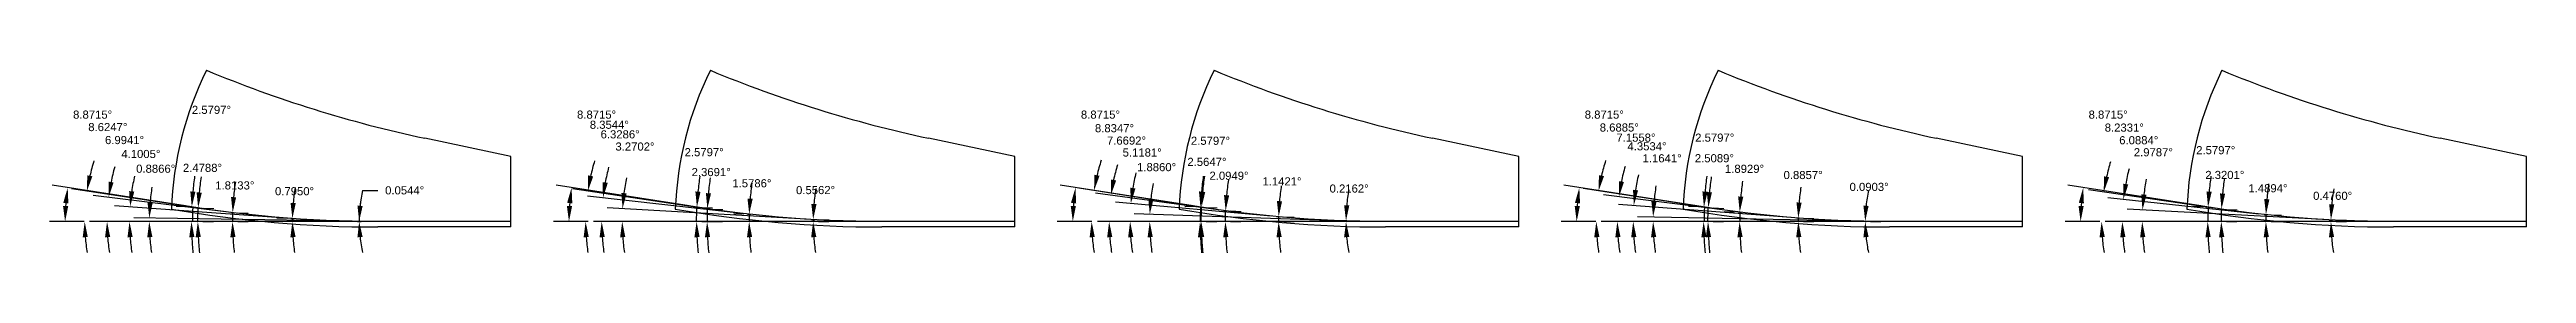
# Model space of a CAD drawing. Header units: inches. Extents: x 105.3 to 145.9, y -21.1 to -7.6.
# Drawn here: x 110.35 to 139.05, y -21.06 to -18.95 of the extents above; entities that cross this region are included whole.
import ezdxf

# ---------------------------------------------------------------- set-up
doc = ezdxf.new("R2010")
doc.units = ezdxf.units.IN
doc.header["$MEASUREMENT"] = 0
doc.header["$PDMODE"] = 35
doc.layers.get('Defpoints').update_dxf_attribs({"color": 10})
doc.layers.add('Dims', color=4, linetype='Continuous')
doc.styles.get("Standard").update_dxf_attribs({"font": 'arial.ttf'})
doc.dimstyles.get("Standard").update_dxf_attribs({"dimtxt": 0.09375, "dimasz": 0.18, "dimexe": 0.18, "dimexo": 0.0625, "dimgap": 0.09, "dimtad": 0, "dimtih": 1, "dimtoh": 1, "dimdec": 4, "dimzin": 0, "dimdsep": 46, "dimtxsty": 'Standard', "dimcen": 0.09, "dimadec": 4, "dimazin": 0, "dimtfac": 1, "dimtdec": 4, "dimtofl": 0, "dimtmove": 0, "dimatfit": 3, "dimfxl": 1, "dimtolj": 1, "dimtzin": 0, "dimarcsym": 0})

msp = doc.modelspace()

# ---------------------------------------------------------------- blocks, each defined once
blk = doc.blocks.new('*D51')
at = {"layer": 'Defpoints', "color": 0, "transparency": 16777216}
for p in [(111.274, -20.64), (113.143, -20.66), (113.183, -20.663), (110.811, -20.697), (115.694, -20.697)]:
    blk.add_point(p, dxfattribs=at)
at = {"layer": 'Dims', "color": 0, "lineweight": -2, "transparency": 16777216}
blk.add_line((113.08, -20.656), (111.1, -20.514), dxfattribs=at)
for start, end in [(167.2302, 171.5648), (184.3346, 188.6693)]:
    blk.add_arc((113.653, -20.697), 2.38, start, end, dxfattribs=at)
at = {"layer": 'Dims', "color": 0, "transparency": 16777216}
for points in [[(111.329, -20.351), (111.269, -20.345), (111.28, -20.527)], [(111.25, -20.878), (111.31, -20.876), (111.273, -20.697)]]:
    blk.add_solid(points, dxfattribs=at)
at = {"layer": 'Dims', "color": 0, "transparency": 16777216, "insert": (111.405, -19.917), "char_height": 0.09375, "attachment_point": 5}
blk.add_mtext('\\A1;4.1005°', dxfattribs=at)
blk = doc.blocks.new('*D52')
at = {"layer": 'Defpoints', "color": 0, "transparency": 16777216}
for p in [(113.163, -20.662), (113.161, -20.685), (113.163, -20.697), (115.694, -20.697)]:
    blk.add_point(p, dxfattribs=at)
at = {"layer": 'Dims', "color": 0, "lineweight": -2, "transparency": 16777216}
for p, q in [((113.101, -20.661), (112.981, -20.659)), ((113.1, -20.697), (112.981, -20.697))]:
    blk.add_line(p, q, dxfattribs=at)
for start, end in [(171.0593, 175.1322), (184.0729, 188.1457)]:
    blk.add_arc((115.694, -20.697), 2.533, start, end, dxfattribs=at)
at = {"layer": 'Dims', "color": 0, "transparency": 16777216}
for points in [[(113.2, -20.484), (113.14, -20.481), (113.161, -20.662)], [(113.138, -20.878), (113.198, -20.876), (113.161, -20.697)]]:
    blk.add_solid(points, dxfattribs=at)
at = {"layer": 'Dims', "color": 0, "transparency": 16777216, "insert": (113.186, -20.347), "char_height": 0.09375, "attachment_point": 5}
blk.add_mtext('\\A1;0.7950°', dxfattribs=at)
blk = doc.blocks.new('*D56')
at = {"layer": 'Defpoints', "color": 0, "transparency": 16777216}
for p in [(111.015, -20.604), (112.446, -20.592), (112.486, -20.597), (110.811, -20.697), (115.694, -20.697)]:
    blk.add_point(p, dxfattribs=at)
at = {"layer": 'Dims', "color": 0, "lineweight": -2, "transparency": 16777216}
blk.add_line((112.384, -20.585), (110.852, -20.397), dxfattribs=at)
for start, end in [(163.9846, 168.4952), (184.5107, 189.0213)]:
    blk.add_arc((113.3, -20.697), 2.287, start, end, dxfattribs=at)
at = {"layer": 'Dims', "color": 0, "transparency": 16777216}
for points in [[(111.089, -20.246), (111.03, -20.236), (111.03, -20.419)], [(110.99, -20.878), (111.05, -20.876), (111.013, -20.697)]]:
    blk.add_solid(points, dxfattribs=at)
at = {"layer": 'Dims', "color": 0, "transparency": 16777216, "insert": (111.216, -19.756), "char_height": 0.09375, "attachment_point": 5}
blk.add_mtext('\\A1;6.9941°', dxfattribs=at)
blk = doc.blocks.new('*D57')
at = {"layer": 'Defpoints', "color": 0, "transparency": 16777216}
for p in [(112.467, -20.663), (112.468, -20.595), (112.466, -20.697), (115.694, -20.697)]:
    blk.add_point(p, dxfattribs=at)
at = {"layer": 'Dims', "color": 0, "lineweight": -2, "transparency": 16777216}
for p, q in [((112.53, -20.597), (112.649, -20.601)), ((112.528, -20.697), (112.647, -20.697))]:
    blk.add_line(p, q, dxfattribs=at)
for start, end in [(171.7934, 174.9901), (183.1966, 186.3933)]:
    blk.add_arc((115.694, -20.697), 3.227, start, end, dxfattribs=at)
at = {"layer": 'Dims', "color": 0, "transparency": 16777216}
for points in [[(112.509, -20.417), (112.45, -20.413), (112.469, -20.595)], [(112.442, -20.878), (112.502, -20.876), (112.467, -20.697)]]:
    blk.add_solid(points, dxfattribs=at)
at = {"layer": 'Dims', "color": 0, "transparency": 16777216, "insert": (112.494, -20.28), "char_height": 0.09375, "attachment_point": 5}
blk.add_mtext('\\A1;1.8133°', dxfattribs=at)
blk = doc.blocks.new('*D59')
at = {"layer": 'Defpoints', "color": 0, "transparency": 16777216}
for p in [(110.53, -20.566), (111.982, -20.527), (112.022, -20.533), (110.811, -20.697), (115.694, -20.697)]:
    blk.add_point(p, dxfattribs=at)
at = {"layer": 'Dims', "color": 0, "lineweight": -2, "transparency": 16777216}
for p, q in [((111.921, -20.517), (110.379, -20.277)), ((110.748, -20.697), (110.347, -20.697))]:
    blk.add_line(p, q, dxfattribs=at)
blk.add_arc((113.071, -20.697), 2.544, 175.1832, 175.9453, dxfattribs=at)
at = {"layer": 'Dims', "color": 0, "transparency": 16777216}
for points in [[(110.506, -20.48), (110.565, -20.487), (110.557, -20.305)], [(110.563, -20.518), (110.503, -20.516), (110.527, -20.697)]]:
    blk.add_solid(points, dxfattribs=at)
at = {"layer": 'Dims', "color": 0, "transparency": 16777216, "insert": (110.846, -19.462), "char_height": 0.09375, "attachment_point": 5}
blk.add_mtext('\\A1;8.8715°', dxfattribs=at)
blk = doc.blocks.new('*D143')
at = {"layer": 'Defpoints', "color": 0, "transparency": 16777216}
for p in [(112.065, -20.54), (112.066, -20.645), (112.062, -20.697), (115.694, -20.697)]:
    blk.add_point(p, dxfattribs=at)
at = {"layer": 'Dims', "color": 0, "lineweight": -2, "transparency": 16777216}
for p, q in [((112.128, -20.543), (112.249, -20.548)), ((112.124, -20.697), (112.245, -20.697))]:
    blk.add_line(p, q, dxfattribs=at)
for start, end in [(171.8359, 174.6786), (182.8426, 185.6852)]:
    blk.add_arc((115.694, -20.697), 3.628, start, end, dxfattribs=at)
at = {"layer": 'Dims', "color": 0, "transparency": 16777216}
for points in [[(112.111, -20.363), (112.051, -20.358), (112.069, -20.54)], [(112.04, -20.878), (112.1, -20.876), (112.065, -20.697)]]:
    blk.add_solid(points, dxfattribs=at)
at = {"layer": 'Dims', "color": 0, "transparency": 16777216, "insert": (112.119, -20.077), "char_height": 0.09375, "attachment_point": 5}
blk.add_mtext('\\A1;2.4788°', dxfattribs=at)
blk = doc.blocks.new('*D144')
at = {"layer": 'Defpoints', "color": 0, "transparency": 16777216}
for p in [(111.992, -20.641), (112.006, -20.531), (112.002, -20.697), (115.694, -20.697)]:
    blk.add_point(p, dxfattribs=at)
at = {"layer": 'Dims', "color": 0, "lineweight": -2, "transparency": 16777216}
for p, q in [((111.944, -20.528), (111.815, -20.522)), ((111.94, -20.697), (111.811, -20.697))]:
    blk.add_line(p, q, dxfattribs=at)
for start, end in [(171.849, 174.6346), (182.7856, 185.5713)]:
    blk.add_arc((115.694, -20.697), 3.703, start, end, dxfattribs=at)
at = {"layer": 'Dims', "color": 0, "transparency": 16777216}
for points in [[(112.037, -20.353), (111.978, -20.349), (111.995, -20.53)], [(111.966, -20.878), (112.026, -20.876), (111.991, -20.697)]]:
    blk.add_solid(points, dxfattribs=at)
at = {"layer": 'Dims', "color": 0, "transparency": 16777216, "insert": (112.223, -19.407), "char_height": 0.09375, "attachment_point": 5}
blk.add_mtext('\\A1;2.5797°', dxfattribs=at)
blk = doc.blocks.new('*D165')
at = {"layer": 'Defpoints', "color": 0, "transparency": 16777216}
for p in [(110.757, -20.579), (112.042, -20.536), (112.082, -20.542), (110.811, -20.697), (115.694, -20.697)]:
    blk.add_point(p, dxfattribs=at)
at = {"layer": 'Dims', "color": 0, "lineweight": -2, "transparency": 16777216}
for p, q in [((111.98, -20.527), (110.602, -20.318)), ((110.748, -20.697), (110.574, -20.697))]:
    blk.add_line(p, q, dxfattribs=at)
for start, end in [(162.5859, 166.9806), (184.3947, 188.7894)]:
    blk.add_arc((113.101, -20.697), 2.347, start, end, dxfattribs=at)
at = {"layer": 'Dims', "color": 0, "transparency": 16777216}
for points in [[(110.843, -20.174), (110.784, -20.163), (110.78, -20.345)], [(110.731, -20.878), (110.79, -20.876), (110.754, -20.697)]]:
    blk.add_solid(points, dxfattribs=at)
at = {"layer": 'Dims', "color": 0, "transparency": 16777216, "insert": (111.022, -19.606), "char_height": 0.09375, "attachment_point": 5}
blk.add_mtext('\\A1;8.6247°', dxfattribs=at)
blk = doc.blocks.new('*D202')
at = {"layer": 'Defpoints', "color": 0, "transparency": 16777216}
for p in [(113.935, -20.696), (113.936, -20.695), (113.936, -20.697), (115.694, -20.697)]:
    blk.add_point(p, dxfattribs=at)
at = {"layer": 'Dims', "color": 0, "lineweight": -2, "transparency": 16777216}
for p, q in [((113.973, -20.337), (114.153, -20.337)), ((113.874, -20.695), (113.755, -20.695)), ((113.874, -20.697), (113.755, -20.697))]:
    blk.add_line(p, q, dxfattribs=at)
for start, end in [(168.1954, 179.9456), (168.2109, 174.0782), (185.8674, 191.7347)]:
    blk.add_arc((115.694, -20.697), 1.758, start, end, dxfattribs=at)
at = {"layer": 'Dims', "color": 0, "transparency": 16777216}
for points in [[(113.975, -20.517), (113.915, -20.514), (113.935, -20.695)], [(113.915, -20.878), (113.975, -20.875), (113.935, -20.697)]]:
    blk.add_solid(points, dxfattribs=at)
at = {"layer": 'Dims', "color": 0, "transparency": 16777216, "insert": (114.462, -20.337), "char_height": 0.09375, "attachment_point": 5}
blk.add_mtext('\\A1;0.0544°', dxfattribs=at)
blk = doc.blocks.new('*D203')
at = {"layer": 'Defpoints', "color": 0, "transparency": 16777216}
for p in [(110.811, -20.697), (111.502, -20.684), (113.916, -20.695), (113.956, -20.696), (115.694, -20.697)]:
    blk.add_point(p, dxfattribs=at)
at = {"layer": 'Dims', "color": 0, "lineweight": -2, "transparency": 16777216}
blk.add_line((113.854, -20.694), (111.323, -20.655), dxfattribs=at)
for start, end in [(170.9993, 175.0563), (184.057, 188.114)]:
    blk.add_arc((114.045, -20.697), 2.543, start, end, dxfattribs=at)
at = {"layer": 'Dims', "color": 0, "transparency": 16777216}
for points in [[(111.542, -20.479), (111.482, -20.476), (111.503, -20.658)], [(111.479, -20.878), (111.539, -20.876), (111.502, -20.697)]]:
    blk.add_solid(points, dxfattribs=at)
at = {"layer": 'Dims', "color": 0, "transparency": 16777216, "insert": (111.577, -20.087), "char_height": 0.09375, "attachment_point": 5}
blk.add_mtext('\\A1;0.8866°', dxfattribs=at)
blk = doc.blocks.new('*D127')
at = {"layer": 'Defpoints', "color": 0, "transparency": 16777216}
for p in [(116.983, -20.647), (116.65, -20.697), (119.176, -20.673), (119.216, -20.675), (121.533, -20.697)]:
    blk.add_point(p, dxfattribs=at)
at = {"layer": 'Dims', "color": 0, "lineweight": -2, "transparency": 16777216}
blk.add_line((119.114, -20.67), (116.808, -20.538), dxfattribs=at)
for start, end in [(168.8267, 172.7782), (183.9516, 187.9031)]:
    blk.add_arc((119.593, -20.697), 2.61, start, end, dxfattribs=at)
at = {"layer": 'Dims', "color": 0, "transparency": 16777216}
for points in [[(117.034, -20.372), (116.974, -20.366), (116.987, -20.548)], [(116.959, -20.878), (117.019, -20.876), (116.983, -20.697)]]:
    blk.add_solid(points, dxfattribs=at)
at = {"layer": 'Dims', "color": 0, "transparency": 16777216, "insert": (117.131, -19.831), "char_height": 0.09375, "attachment_point": 5}
blk.add_mtext('\\A1;3.2702°', dxfattribs=at)
blk = doc.blocks.new('*D128')
at = {"layer": 'Defpoints', "color": 0, "transparency": 16777216}
for p in [(116.746, -20.606), (118.435, -20.61), (118.475, -20.614), (116.65, -20.697), (121.533, -20.697)]:
    blk.add_point(p, dxfattribs=at)
at = {"layer": 'Dims', "color": 0, "lineweight": -2, "transparency": 16777216}
blk.add_line((118.373, -20.603), (116.581, -20.404), dxfattribs=at)
for start, end in [(165.3386, 169.505), (184.1664, 188.3327)]:
    blk.add_arc((119.221, -20.697), 2.476, start, end, dxfattribs=at)
at = {"layer": 'Dims', "color": 0, "transparency": 16777216}
for points in [[(116.816, -20.25), (116.756, -20.242), (116.76, -20.424)], [(116.721, -20.878), (116.781, -20.876), (116.745, -20.697)]]:
    blk.add_solid(points, dxfattribs=at)
at = {"layer": 'Dims', "color": 0, "transparency": 16777216, "insert": (116.959, -19.69), "char_height": 0.09375, "attachment_point": 5}
blk.add_mtext('\\A1;6.3286°', dxfattribs=at)
blk = doc.blocks.new('*D129')
at = {"layer": 'Defpoints', "color": 0, "transparency": 16777216}
for p in [(116.562, -20.58), (117.946, -20.546), (117.986, -20.552), (116.65, -20.697), (121.533, -20.697)]:
    blk.add_point(p, dxfattribs=at)
at = {"layer": 'Dims', "color": 0, "lineweight": -2, "transparency": 16777216}
for p, q in [((117.884, -20.537), (116.407, -20.32)), ((116.587, -20.697), (116.379, -20.697))]:
    blk.add_line(p, q, dxfattribs=at)
for start, end in [(163.0987, 167.3722), (184.2734, 188.5469)]:
    blk.add_arc((118.973, -20.697), 2.414, start, end, dxfattribs=at)
at = {"layer": 'Dims', "color": 0, "transparency": 16777216}
for points in [[(116.647, -20.175), (116.588, -20.164), (116.585, -20.346)], [(116.536, -20.878), (116.596, -20.876), (116.559, -20.697)]]:
    blk.add_solid(points, dxfattribs=at)
at = {"layer": 'Dims', "color": 0, "transparency": 16777216, "insert": (116.834, -19.579), "char_height": 0.09375, "attachment_point": 5}
blk.add_mtext('\\A1;8.3544°', dxfattribs=at)
blk = doc.blocks.new('*D130')
at = {"layer": 'Defpoints', "color": 0, "transparency": 16777216}
for p in [(119.196, -20.674), (119.196, -20.689), (119.196, -20.697), (121.533, -20.697)]:
    blk.add_point(p, dxfattribs=at)
at = {"layer": 'Dims', "color": 0, "lineweight": -2, "transparency": 16777216}
for p, q in [((119.258, -20.697), (119.376, -20.697)), ((119.259, -20.675), (119.376, -20.676))]:
    blk.add_line(p, q, dxfattribs=at)
for start, end in [(170.6157, 175.0297), (184.414, 188.828)]:
    blk.add_arc((121.533, -20.697), 2.337, start, end, dxfattribs=at)
at = {"layer": 'Dims', "color": 0, "transparency": 16777216}
for points in [[(119.235, -20.496), (119.175, -20.493), (119.196, -20.674)], [(119.173, -20.878), (119.233, -20.876), (119.196, -20.697)]]:
    blk.add_solid(points, dxfattribs=at)
at = {"layer": 'Dims', "color": 0, "transparency": 16777216, "insert": (119.224, -20.334), "char_height": 0.09375, "attachment_point": 5}
blk.add_mtext('\\A1;0.5562°', dxfattribs=at)
blk = doc.blocks.new('*D131')
at = {"layer": 'Defpoints', "color": 0, "transparency": 16777216}
for p in [(118.456, -20.612), (118.454, -20.669), (118.455, -20.697), (121.533, -20.697)]:
    blk.add_point(p, dxfattribs=at)
at = {"layer": 'Dims', "color": 0, "lineweight": -2, "transparency": 16777216}
for p, q in [((118.393, -20.61), (118.275, -20.607)), ((118.392, -20.697), (118.274, -20.697))]:
    blk.add_line(p, q, dxfattribs=at)
for start, end in [(171.7217, 175.0716), (183.3498, 186.6997)]:
    blk.add_arc((121.533, -20.697), 3.079, start, end, dxfattribs=at)
at = {"layer": 'Dims', "color": 0, "transparency": 16777216}
for points in [[(118.495, -20.434), (118.435, -20.431), (118.455, -20.612)], [(118.429, -20.878), (118.489, -20.876), (118.454, -20.697)]]:
    blk.add_solid(points, dxfattribs=at)
at = {"layer": 'Dims', "color": 0, "transparency": 16777216, "insert": (118.486, -20.255), "char_height": 0.09375, "attachment_point": 5}
blk.add_mtext('\\A1;1.5786°', dxfattribs=at)
blk = doc.blocks.new('*D132')
at = {"layer": 'Defpoints', "color": 0, "transparency": 16777216}
for p in [(117.968, -20.648), (117.969, -20.55), (117.966, -20.697), (121.533, -20.697)]:
    blk.add_point(p, dxfattribs=at)
at = {"layer": 'Dims', "color": 0, "lineweight": -2, "transparency": 16777216}
for p, q in [((118.031, -20.552), (118.15, -20.557)), ((118.028, -20.697), (118.147, -20.697))]:
    blk.add_line(p, q, dxfattribs=at)
for start, end in [(171.8456, 174.7383), (182.8926, 185.7853)]:
    blk.add_arc((121.533, -20.697), 3.566, start, end, dxfattribs=at)
at = {"layer": 'Dims', "color": 0, "transparency": 16777216}
for points in [[(118.012, -20.372), (117.953, -20.368), (117.97, -20.55)], [(117.942, -20.878), (118.002, -20.876), (117.967, -20.697)]]:
    blk.add_solid(points, dxfattribs=at)
at = {"layer": 'Dims', "color": 0, "transparency": 16777216, "insert": (118.014, -20.126), "char_height": 0.09375, "attachment_point": 5}
blk.add_mtext('\\A1;2.3691°', dxfattribs=at)
blk = doc.blocks.new('*D211')
at = {"layer": 'Defpoints', "color": 0, "transparency": 16777216}
for p in [(116.369, -20.566), (117.822, -20.527), (117.862, -20.533), (116.65, -20.697), (121.533, -20.697)]:
    blk.add_point(p, dxfattribs=at)
at = {"layer": 'Dims', "color": 0, "lineweight": -2, "transparency": 16777216}
for p, q in [((117.76, -20.517), (116.218, -20.277)), ((116.587, -20.697), (116.186, -20.697))]:
    blk.add_line(p, q, dxfattribs=at)
blk.add_arc((118.91, -20.697), 2.544, 175.1832, 175.9453, dxfattribs=at)
at = {"layer": 'Dims', "color": 0, "transparency": 16777216}
for points in [[(116.345, -20.48), (116.405, -20.487), (116.396, -20.305)], [(116.402, -20.518), (116.342, -20.516), (116.366, -20.697)]]:
    blk.add_solid(points, dxfattribs=at)
at = {"layer": 'Dims', "color": 0, "transparency": 16777216, "insert": (116.686, -19.462), "char_height": 0.09375, "attachment_point": 5}
blk.add_mtext('\\A1;8.8715°', dxfattribs=at)
blk = doc.blocks.new('*D210')
at = {"layer": 'Defpoints', "color": 0, "transparency": 16777216}
for p in [(117.845, -20.531), (117.846, -20.642), (117.842, -20.697), (121.533, -20.697)]:
    blk.add_point(p, dxfattribs=at)
at = {"layer": 'Dims', "color": 0, "lineweight": -2, "transparency": 16777216}
for p, q in [((117.908, -20.534), (118.029, -20.539)), ((117.904, -20.697), (118.025, -20.697))]:
    blk.add_line(p, q, dxfattribs=at)
for start, end in [(171.8267, 174.6235), (182.7968, 185.5935)]:
    blk.add_arc((121.533, -20.697), 3.688, start, end, dxfattribs=at)
at = {"layer": 'Dims', "color": 0, "transparency": 16777216}
for points in [[(117.891, -20.354), (117.831, -20.349), (117.849, -20.531)], [(117.82, -20.878), (117.88, -20.876), (117.845, -20.697)]]:
    blk.add_solid(points, dxfattribs=at)
at = {"layer": 'Dims', "color": 0, "transparency": 16777216, "insert": (117.933, -19.896), "char_height": 0.09375, "attachment_point": 5}
blk.add_mtext('\\A1;2.5797°', dxfattribs=at)
blk = doc.blocks.new('*D111')
at = {"layer": 'Defpoints', "color": 0, "transparency": 16777216}
for p in [(122.489, -20.697), (123.096, -20.67), (125.352, -20.689), (125.392, -20.69), (127.372, -20.697)]:
    blk.add_point(p, dxfattribs=at)
at = {"layer": 'Dims', "color": 0, "lineweight": -2, "transparency": 16777216}
blk.add_line((125.289, -20.687), (122.917, -20.609), dxfattribs=at)
for start, end in [(169.8792, 173.9966), (184.1174, 188.2348)]:
    blk.add_arc((125.601, -20.697), 2.505, start, end, dxfattribs=at)
at = {"layer": 'Dims', "color": 0, "transparency": 16777216}
for points in [[(123.14, -20.437), (123.08, -20.433), (123.097, -20.615)], [(123.072, -20.878), (123.132, -20.876), (123.096, -20.697)]]:
    blk.add_solid(points, dxfattribs=at)
at = {"layer": 'Dims', "color": 0, "transparency": 16777216, "insert": (123.176, -20.069), "char_height": 0.09375, "attachment_point": 5}
blk.add_mtext('\\A1;1.8860°', dxfattribs=at)
blk = doc.blocks.new('*D112')
at = {"layer": 'Defpoints', "color": 0, "transparency": 16777216}
for p in [(122.87, -20.627), (124.567, -20.64), (124.607, -20.643), (122.489, -20.697), (127.372, -20.697)]:
    blk.add_point(p, dxfattribs=at)
at = {"layer": 'Dims', "color": 0, "lineweight": -2, "transparency": 16777216}
blk.add_line((124.505, -20.634), (122.699, -20.472), dxfattribs=at)
for start, end in [(166.0594, 170.4707), (184.4112, 188.8225)]:
    blk.add_arc((125.207, -20.697), 2.339, start, end, dxfattribs=at)
at = {"layer": 'Dims', "color": 0, "transparency": 16777216}
for points in [[(122.931, -20.314), (122.871, -20.306), (122.878, -20.488)], [(122.846, -20.878), (122.906, -20.876), (122.869, -20.697)]]:
    blk.add_solid(points, dxfattribs=at)
at = {"layer": 'Dims', "color": 0, "transparency": 16777216, "insert": (123.009, -19.9), "char_height": 0.09375, "attachment_point": 5}
blk.add_mtext('\\A1;5.1181°', dxfattribs=at)
blk = doc.blocks.new('*D113')
at = {"layer": 'Defpoints', "color": 0, "transparency": 16777216}
for p in [(122.628, -20.596), (123.95, -20.57), (123.99, -20.575), (122.489, -20.697), (127.372, -20.697)]:
    blk.add_point(p, dxfattribs=at)
at = {"layer": 'Dims', "color": 0, "lineweight": -2, "transparency": 16777216}
blk.add_line((123.888, -20.561), (122.468, -20.37), dxfattribs=at)
for start, end in [(163.2426, 167.7867), (184.5441, 189.0882)]:
    blk.add_arc((124.896, -20.697), 2.27, start, end, dxfattribs=at)
at = {"layer": 'Dims', "color": 0, "transparency": 16777216}
for points in [[(122.707, -20.222), (122.648, -20.212), (122.646, -20.394)], [(122.603, -20.878), (122.663, -20.876), (122.626, -20.697)]]:
    blk.add_solid(points, dxfattribs=at)
at = {"layer": 'Dims', "color": 0, "transparency": 16777216, "insert": (122.827, -19.762), "char_height": 0.09375, "attachment_point": 5}
blk.add_mtext('\\A1;7.6692°', dxfattribs=at)
blk = doc.blocks.new('*D114')
at = {"layer": 'Defpoints', "color": 0, "transparency": 16777216}
for p in [(125.371, -20.694), (125.372, -20.689), (125.372, -20.697), (127.372, -20.697)]:
    blk.add_point(p, dxfattribs=at)
at = {"layer": 'Dims', "color": 0, "lineweight": -2, "transparency": 16777216}
for p, q in [((125.309, -20.689), (125.191, -20.689)), ((125.309, -20.697), (125.191, -20.697))]:
    blk.add_line(p, q, dxfattribs=at)
for start, end in [(169.4762, 174.63), (185.1538, 190.3076)]:
    blk.add_arc((127.372, -20.697), 2.002, start, end, dxfattribs=at)
at = {"layer": 'Dims', "color": 0, "transparency": 16777216}
for points in [[(125.409, -20.511), (125.349, -20.508), (125.371, -20.689)], [(125.349, -20.878), (125.409, -20.875), (125.371, -20.697)]]:
    blk.add_solid(points, dxfattribs=at)
at = {"layer": 'Dims', "color": 0, "transparency": 16777216, "insert": (125.407, -20.316), "char_height": 0.09375, "attachment_point": 5}
blk.add_mtext('\\A1;0.2162°', dxfattribs=at)
blk = doc.blocks.new('*D115')
at = {"layer": 'Defpoints', "color": 0, "transparency": 16777216}
for p in [(124.587, -20.641), (124.587, -20.697), (124.59, -20.679), (127.372, -20.697)]:
    blk.add_point(p, dxfattribs=at)
at = {"layer": 'Dims', "color": 0, "lineweight": -2, "transparency": 16777216}
for p, q in [((124.65, -20.643), (124.771, -20.645)), ((124.649, -20.697), (124.77, -20.697))]:
    blk.add_line(p, q, dxfattribs=at)
for start, end in [(171.4429, 175.1504), (183.7075, 187.415)]:
    blk.add_arc((127.372, -20.697), 2.782, start, end, dxfattribs=at)
at = {"layer": 'Dims', "color": 0, "transparency": 16777216}
for points in [[(124.63, -20.463), (124.57, -20.46), (124.591, -20.642)], [(124.566, -20.878), (124.626, -20.876), (124.59, -20.697)]]:
    blk.add_solid(points, dxfattribs=at)
at = {"layer": 'Dims', "color": 0, "transparency": 16777216, "insert": (124.629, -20.233), "char_height": 0.09375, "attachment_point": 5}
blk.add_mtext('\\A1;1.1421°', dxfattribs=at)
blk = doc.blocks.new('*D116')
at = {"layer": 'Defpoints', "color": 0, "transparency": 16777216}
for p in [(123.973, -20.573), (123.974, -20.656), (123.97, -20.697), (127.372, -20.697)]:
    blk.add_point(p, dxfattribs=at)
at = {"layer": 'Dims', "color": 0, "lineweight": -2, "transparency": 16777216}
for p, q in [((124.035, -20.575), (124.156, -20.579)), ((124.033, -20.697), (124.153, -20.697))]:
    blk.add_line(p, q, dxfattribs=at)
for start, end in [(171.8358, 174.8704), (183.0347, 186.0693)]:
    blk.add_arc((127.372, -20.697), 3.399, start, end, dxfattribs=at)
at = {"layer": 'Dims', "color": 0, "transparency": 16777216}
for points in [[(124.017, -20.395), (123.957, -20.391), (123.976, -20.573)], [(123.948, -20.878), (124.008, -20.876), (123.973, -20.697)]]:
    blk.add_solid(points, dxfattribs=at)
at = {"layer": 'Dims', "color": 0, "transparency": 16777216, "insert": (124.015, -20.168), "char_height": 0.09375, "attachment_point": 5}
blk.add_mtext('\\A1;2.0949°', dxfattribs=at)
blk = doc.blocks.new('*D178')
at = {"layer": 'Defpoints', "color": 0, "transparency": 16777216}
for p in [(122.426, -20.577), (123.67, -20.529), (123.71, -20.535), (122.489, -20.697), (127.372, -20.697)]:
    blk.add_point(p, dxfattribs=at)
at = {"layer": 'Dims', "color": 0, "lineweight": -2, "transparency": 16777216}
for p, q in [((123.608, -20.519), (122.273, -20.311)), ((122.427, -20.697), (122.243, -20.697))]:
    blk.add_line(p, q, dxfattribs=at)
for start, end in [(162.3121, 166.7387), (184.4266, 188.8531)]:
    blk.add_arc((124.754, -20.697), 2.33, start, end, dxfattribs=at)
at = {"layer": 'Dims', "color": 0, "transparency": 16777216}
for points in [[(122.515, -20.168), (122.456, -20.157), (122.451, -20.339)], [(122.4, -20.878), (122.46, -20.876), (122.423, -20.697)]]:
    blk.add_solid(points, dxfattribs=at)
at = {"layer": 'Dims', "color": 0, "transparency": 16777216, "insert": (122.688, -19.619), "char_height": 0.09375, "attachment_point": 5}
blk.add_mtext('\\A1;8.8347°', dxfattribs=at)
blk = doc.blocks.new('*D177')
at = {"layer": 'Defpoints', "color": 0, "transparency": 16777216}
for p in [(123.693, -20.532), (123.694, -20.642), (123.69, -20.697), (127.372, -20.697)]:
    blk.add_point(p, dxfattribs=at)
at = {"layer": 'Dims', "color": 0, "lineweight": -2, "transparency": 16777216}
for p, q in [((123.756, -20.535), (123.877, -20.54)), ((123.752, -20.697), (123.874, -20.697))]:
    blk.add_line(p, q, dxfattribs=at)
for start, end in [(171.8276, 174.6315), (182.8039, 185.6077)]:
    blk.add_arc((127.372, -20.697), 3.679, start, end, dxfattribs=at)
at = {"layer": 'Dims', "color": 0, "transparency": 16777216}
for points in [[(123.74, -20.355), (123.68, -20.351), (123.697, -20.532)], [(123.668, -20.878), (123.728, -20.876), (123.694, -20.697)]]:
    blk.add_solid(points, dxfattribs=at)
at = {"layer": 'Dims', "color": 0, "transparency": 16777216, "insert": (123.759, -20.008), "char_height": 0.09375, "attachment_point": 5}
blk.add_mtext('\\A1;2.5647°', dxfattribs=at)
blk = doc.blocks.new('*D209')
at = {"layer": 'Defpoints', "color": 0, "transparency": 16777216}
for p in [(122.208, -20.566), (123.661, -20.527), (123.701, -20.533), (122.489, -20.697), (127.372, -20.697)]:
    blk.add_point(p, dxfattribs=at)
at = {"layer": 'Dims', "color": 0, "lineweight": -2, "transparency": 16777216}
for p, q in [((123.599, -20.517), (122.058, -20.277)), ((122.427, -20.697), (122.025, -20.697))]:
    blk.add_line(p, q, dxfattribs=at)
blk.add_arc((124.749, -20.697), 2.544, 175.1832, 175.9453, dxfattribs=at)
at = {"layer": 'Dims', "color": 0, "transparency": 16777216}
for points in [[(122.184, -20.48), (122.244, -20.487), (122.236, -20.305)], [(122.241, -20.518), (122.181, -20.516), (122.205, -20.697)]]:
    blk.add_solid(points, dxfattribs=at)
at = {"layer": 'Dims', "color": 0, "transparency": 16777216, "insert": (122.525, -19.462), "char_height": 0.09375, "attachment_point": 5}
blk.add_mtext('\\A1;8.8715°', dxfattribs=at)
blk = doc.blocks.new('*D208')
at = {"layer": 'Defpoints', "color": 0, "transparency": 16777216}
for p in [(123.681, -20.642), (123.685, -20.531), (123.681, -20.697), (127.372, -20.697)]:
    blk.add_point(p, dxfattribs=at)
at = {"layer": 'Dims', "color": 0, "lineweight": -2, "transparency": 16777216}
for p, q in [((123.622, -20.528), (123.504, -20.523)), ((123.618, -20.697), (123.5, -20.697))]:
    blk.add_line(p, q, dxfattribs=at)
for start, end in [(171.833, 174.6266), (182.7936, 185.5872)]:
    blk.add_arc((127.372, -20.697), 3.692, start, end, dxfattribs=at)
at = {"layer": 'Dims', "color": 0, "transparency": 16777216}
for points in [[(123.726, -20.353), (123.667, -20.349), (123.684, -20.531)], [(123.655, -20.878), (123.715, -20.876), (123.68, -20.697)]]:
    blk.add_solid(points, dxfattribs=at)
at = {"layer": 'Dims', "color": 0, "transparency": 16777216, "insert": (123.8, -19.764), "char_height": 0.09375, "attachment_point": 5}
blk.add_mtext('\\A1;2.5797°', dxfattribs=at)
blk = doc.blocks.new('*D99')
at = {"layer": 'Defpoints', "color": 0, "transparency": 16777216}
for p in [(128.328, -20.697), (128.93, -20.679), (131.366, -20.694), (131.406, -20.695), (133.212, -20.697)]:
    blk.add_point(p, dxfattribs=at)
at = {"layer": 'Dims', "color": 0, "lineweight": -2, "transparency": 16777216}
blk.add_line((131.304, -20.692), (128.75, -20.641), dxfattribs=at)
for start, end in [(170.8982, 174.867), (183.9688, 187.9377)]:
    blk.add_arc((131.529, -20.697), 2.599, start, end, dxfattribs=at)
at = {"layer": 'Dims', "color": 0, "transparency": 16777216}
for points in [[(128.97, -20.466), (128.91, -20.463), (128.93, -20.644)], [(128.906, -20.878), (128.966, -20.876), (128.93, -20.697)]]:
    blk.add_solid(points, dxfattribs=at)
at = {"layer": 'Dims', "color": 0, "transparency": 16777216, "insert": (129.034, -19.967), "char_height": 0.09375, "attachment_point": 5}
blk.add_mtext('\\A1;1.1641°', dxfattribs=at)
blk = doc.blocks.new('*D100')
at = {"layer": 'Defpoints', "color": 0, "transparency": 16777216}
for p in [(128.7, -20.635), (130.591, -20.655), (130.631, -20.658), (128.328, -20.697), (133.212, -20.697)]:
    blk.add_point(p, dxfattribs=at)
at = {"layer": 'Dims', "color": 0, "lineweight": -2, "transparency": 16777216}
blk.add_line((130.529, -20.651), (128.527, -20.498), dxfattribs=at)
for start, end in [(167.193, 171.4198), (184.2268, 188.4536)]:
    blk.add_arc((131.14, -20.697), 2.441, start, end, dxfattribs=at)
at = {"layer": 'Dims', "color": 0, "transparency": 16777216}
for points in [[(128.756, -20.336), (128.697, -20.33), (128.706, -20.512)], [(128.676, -20.878), (128.736, -20.876), (128.699, -20.697)]]:
    blk.add_solid(points, dxfattribs=at)
at = {"layer": 'Dims', "color": 0, "transparency": 16777216, "insert": (128.859, -19.828), "char_height": 0.09375, "attachment_point": 5}
blk.add_mtext('\\A1;4.3534°', dxfattribs=at)
blk = doc.blocks.new('*D101')
at = {"layer": 'Defpoints', "color": 0, "transparency": 16777216}
for p in [(128.517, -20.602), (129.914, -20.586), (129.954, -20.591), (128.328, -20.697), (133.212, -20.697)]:
    blk.add_point(p, dxfattribs=at)
at = {"layer": 'Dims', "color": 0, "lineweight": -2, "transparency": 16777216}
blk.add_line((129.852, -20.578), (128.354, -20.39), dxfattribs=at)
for start, end in [(163.8069, 168.3256), (184.5186, 189.0373)]:
    blk.add_arc((130.798, -20.697), 2.283, start, end, dxfattribs=at)
at = {"layer": 'Dims', "color": 0, "transparency": 16777216}
for points in [[(128.592, -20.24), (128.533, -20.23), (128.533, -20.413)], [(128.492, -20.878), (128.552, -20.876), (128.515, -20.697)]]:
    blk.add_solid(points, dxfattribs=at)
at = {"layer": 'Dims', "color": 0, "transparency": 16777216, "insert": (128.731, -19.728), "char_height": 0.09375, "attachment_point": 5}
blk.add_mtext('\\A1;7.1558°', dxfattribs=at)
blk = doc.blocks.new('*D102')
at = {"layer": 'Defpoints', "color": 0, "transparency": 16777216}
for p in [(131.386, -20.694), (131.386, -20.697), (131.388, -20.696), (133.212, -20.697)]:
    blk.add_point(p, dxfattribs=at)
at = {"layer": 'Dims', "color": 0, "lineweight": -2, "transparency": 16777216}
for p, q in [((131.449, -20.694), (131.568, -20.694)), ((131.449, -20.697), (131.568, -20.697))]:
    blk.add_line(p, q, dxfattribs=at)
for start, end in [(168.593, 174.2514), (185.6583, 191.3167)]:
    blk.add_arc((133.212, -20.697), 1.823, start, end, dxfattribs=at)
at = {"layer": 'Dims', "color": 0, "transparency": 16777216}
for points in [[(131.427, -20.516), (131.367, -20.513), (131.388, -20.694)], [(131.367, -20.878), (131.427, -20.875), (131.388, -20.697)]]:
    blk.add_solid(points, dxfattribs=at)
at = {"layer": 'Dims', "color": 0, "transparency": 16777216, "insert": (131.433, -20.297), "char_height": 0.09375, "attachment_point": 5}
blk.add_mtext('\\A1;0.0903°', dxfattribs=at)
blk = doc.blocks.new('*D103')
at = {"layer": 'Defpoints', "color": 0, "transparency": 16777216}
for p in [(130.612, -20.657), (130.611, -20.697), (130.612, -20.684), (133.212, -20.697)]:
    blk.add_point(p, dxfattribs=at)
at = {"layer": 'Dims', "color": 0, "lineweight": -2, "transparency": 16777216}
for p, q in [((130.674, -20.658), (130.792, -20.66)), ((130.674, -20.697), (130.792, -20.697))]:
    blk.add_line(p, q, dxfattribs=at)
for start, end in [(171.1795, 175.1469), (183.9674, 187.9349)]:
    blk.add_arc((133.212, -20.697), 2.6, start, end, dxfattribs=at)
at = {"layer": 'Dims', "color": 0, "transparency": 16777216}
for points in [[(130.651, -20.479), (130.591, -20.476), (130.612, -20.657)], [(130.588, -20.878), (130.648, -20.876), (130.612, -20.697)]]:
    blk.add_solid(points, dxfattribs=at)
at = {"layer": 'Dims', "color": 0, "transparency": 16777216, "insert": (130.668, -20.16), "char_height": 0.09375, "attachment_point": 5}
blk.add_mtext('\\A1;0.8857°', dxfattribs=at)
blk = doc.blocks.new('*D104')
at = {"layer": 'Defpoints', "color": 0, "transparency": 16777216}
for p in [(129.933, -20.661), (129.936, -20.589), (129.934, -20.697), (133.212, -20.697)]:
    blk.add_point(p, dxfattribs=at)
at = {"layer": 'Dims', "color": 0, "lineweight": -2, "transparency": 16777216}
for p, q in [((129.873, -20.587), (129.754, -20.583)), ((129.871, -20.697), (129.752, -20.697))]:
    blk.add_line(p, q, dxfattribs=at)
for start, end in [(171.816, 174.9615), (183.1456, 186.2912)]:
    blk.add_arc((133.212, -20.697), 3.279, start, end, dxfattribs=at)
at = {"layer": 'Dims', "color": 0, "transparency": 16777216}
for points in [[(129.975, -20.411), (129.915, -20.407), (129.934, -20.589)], [(129.907, -20.878), (129.967, -20.876), (129.932, -20.697)]]:
    blk.add_solid(points, dxfattribs=at)
at = {"layer": 'Dims', "color": 0, "transparency": 16777216, "insert": (129.989, -20.088), "char_height": 0.09375, "attachment_point": 5}
blk.add_mtext('\\A1;1.8929°', dxfattribs=at)
blk = doc.blocks.new('*D169')
at = {"layer": 'Defpoints', "color": 0, "transparency": 16777216}
for p in [(129.565, -20.537), (129.567, -20.644), (129.562, -20.697), (133.212, -20.697)]:
    blk.add_point(p, dxfattribs=at)
at = {"layer": 'Dims', "color": 0, "lineweight": -2, "transparency": 16777216}
for p, q in [((129.628, -20.54), (129.75, -20.545)), ((129.624, -20.697), (129.746, -20.697))]:
    blk.add_line(p, q, dxfattribs=at)
for start, end in [(171.8321, 174.6616), (182.8295, 185.659)]:
    blk.add_arc((133.212, -20.697), 3.645, start, end, dxfattribs=at)
at = {"layer": 'Dims', "color": 0, "transparency": 16777216}
for points in [[(129.612, -20.36), (129.552, -20.356), (129.57, -20.537)], [(129.541, -20.878), (129.601, -20.876), (129.566, -20.697)]]:
    blk.add_solid(points, dxfattribs=at)
at = {"layer": 'Dims', "color": 0, "transparency": 16777216, "insert": (129.64, -19.966), "char_height": 0.09375, "attachment_point": 5}
blk.add_mtext('\\A1;2.5089°', dxfattribs=at)
blk = doc.blocks.new('*D170')
at = {"layer": 'Defpoints', "color": 0, "transparency": 16777216}
for p in [(128.274, -20.579), (129.542, -20.534), (129.582, -20.54), (128.328, -20.697), (133.212, -20.697)]:
    blk.add_point(p, dxfattribs=at)
at = {"layer": 'Dims', "color": 0, "lineweight": -2, "transparency": 16777216}
for p, q in [((129.48, -20.524), (128.12, -20.316)), ((128.266, -20.697), (128.091, -20.697))]:
    blk.add_line(p, q, dxfattribs=at)
for start, end in [(162.4946, 166.903), (184.4084, 188.8168)]:
    blk.add_arc((130.611, -20.697), 2.34, start, end, dxfattribs=at)
at = {"layer": 'Dims', "color": 0, "transparency": 16777216}
for points in [[(128.361, -20.172), (128.302, -20.161), (128.298, -20.344)], [(128.248, -20.878), (128.308, -20.876), (128.271, -20.697)]]:
    blk.add_solid(points, dxfattribs=at)
at = {"layer": 'Dims', "color": 0, "transparency": 16777216, "insert": (128.538, -19.611), "char_height": 0.09375, "attachment_point": 5}
blk.add_mtext('\\A1;8.6885°', dxfattribs=at)
blk = doc.blocks.new('*D207')
at = {"layer": 'Defpoints', "color": 0, "transparency": 16777216}
for p in [(128.048, -20.566), (129.5, -20.527), (129.54, -20.533), (128.328, -20.697), (133.212, -20.697)]:
    blk.add_point(p, dxfattribs=at)
at = {"layer": 'Dims', "color": 0, "lineweight": -2, "transparency": 16777216}
for p, q in [((129.438, -20.517), (127.897, -20.277)), ((128.266, -20.697), (127.864, -20.697))]:
    blk.add_line(p, q, dxfattribs=at)
blk.add_arc((130.588, -20.697), 2.544, 175.1832, 175.9453, dxfattribs=at)
at = {"layer": 'Dims', "color": 0, "transparency": 16777216}
for points in [[(128.024, -20.48), (128.083, -20.487), (128.075, -20.305)], [(128.081, -20.518), (128.021, -20.516), (128.044, -20.697)]]:
    blk.add_solid(points, dxfattribs=at)
at = {"layer": 'Dims', "color": 0, "transparency": 16777216, "insert": (128.364, -19.462), "char_height": 0.09375, "attachment_point": 5}
blk.add_mtext('\\A1;8.8715°', dxfattribs=at)
blk = doc.blocks.new('*D206')
at = {"layer": 'Defpoints', "color": 0, "transparency": 16777216}
for p in [(129.515, -20.642), (129.524, -20.531), (129.52, -20.697), (133.212, -20.697)]:
    blk.add_point(p, dxfattribs=at)
at = {"layer": 'Dims', "color": 0, "lineweight": -2, "transparency": 16777216}
for p, q in [((129.461, -20.528), (129.339, -20.523)), ((129.458, -20.697), (129.335, -20.697))]:
    blk.add_line(p, q, dxfattribs=at)
for start, end in [(171.8399, 174.6301), (182.7902, 185.5804)]:
    blk.add_arc((133.212, -20.697), 3.697, start, end, dxfattribs=at)
at = {"layer": 'Dims', "color": 0, "transparency": 16777216}
for points in [[(129.561, -20.353), (129.501, -20.349), (129.519, -20.531)], [(129.489, -20.878), (129.549, -20.876), (129.515, -20.697)]]:
    blk.add_solid(points, dxfattribs=at)
at = {"layer": 'Dims', "color": 0, "transparency": 16777216, "insert": (129.644, -19.728), "char_height": 0.09375, "attachment_point": 5}
blk.add_mtext('\\A1;2.5797°', dxfattribs=at)
blk = doc.blocks.new('*D83')
at = {"layer": 'Defpoints', "color": 0, "transparency": 16777216}
for p in [(134.598, -20.653), (134.168, -20.697), (136.764, -20.677), (136.804, -20.679), (139.051, -20.697)]:
    blk.add_point(p, dxfattribs=at)
at = {"layer": 'Dims', "color": 0, "lineweight": -2, "transparency": 16777216}
blk.add_line((136.702, -20.674), (134.422, -20.555), dxfattribs=at)
for start, end in [(168.9267, 172.974), (184.0473, 188.0946)]:
    blk.add_arc((137.147, -20.697), 2.549, start, end, dxfattribs=at)
at = {"layer": 'Dims', "color": 0, "transparency": 16777216}
for points in [[(134.647, -20.388), (134.587, -20.383), (134.601, -20.565)], [(134.574, -20.878), (134.634, -20.876), (134.598, -20.697)]]:
    blk.add_solid(points, dxfattribs=at)
at = {"layer": 'Dims', "color": 0, "transparency": 16777216, "insert": (134.727, -19.897), "char_height": 0.09375, "attachment_point": 5}
blk.add_mtext('\\A1;2.9787°', dxfattribs=at)
blk = doc.blocks.new('*D84')
at = {"layer": 'Defpoints', "color": 0, "transparency": 16777216}
for p in [(134.368, -20.612), (136.01, -20.616), (136.05, -20.621), (134.168, -20.697), (139.051, -20.697)]:
    blk.add_point(p, dxfattribs=at)
at = {"layer": 'Dims', "color": 0, "lineweight": -2, "transparency": 16777216}
blk.add_line((135.948, -20.61), (134.201, -20.423), dxfattribs=at)
for start, end in [(165.3178, 169.6147), (184.2969, 188.5938)]:
    blk.add_arc((136.768, -20.697), 2.401, start, end, dxfattribs=at)
at = {"layer": 'Dims', "color": 0, "transparency": 16777216}
for points in [[(134.436, -20.269), (134.377, -20.26), (134.38, -20.442)], [(134.344, -20.878), (134.404, -20.876), (134.367, -20.697)]]:
    blk.add_solid(points, dxfattribs=at)
at = {"layer": 'Dims', "color": 0, "transparency": 16777216, "insert": (134.558, -19.758), "char_height": 0.09375, "attachment_point": 5}
blk.add_mtext('\\A1;6.0884°', dxfattribs=at)
blk = doc.blocks.new('*D85')
at = {"layer": 'Defpoints', "color": 0, "transparency": 16777216}
for p in [(134.13, -20.583), (135.493, -20.55), (135.533, -20.556), (134.168, -20.697), (139.051, -20.697)]:
    blk.add_point(p, dxfattribs=at)
at = {"layer": 'Dims', "color": 0, "lineweight": -2, "transparency": 16777216}
for p, q in [((135.431, -20.541), (133.974, -20.331)), ((134.105, -20.697), (133.947, -20.697))]:
    blk.add_line(p, q, dxfattribs=at)
for start, end in [(163.0916, 167.4293), (184.3377, 188.6753)]:
    blk.add_arc((136.506, -20.697), 2.378, start, end, dxfattribs=at)
at = {"layer": 'Dims', "color": 0, "transparency": 16777216}
for points in [[(134.214, -20.185), (134.155, -20.174), (134.152, -20.356)], [(134.104, -20.878), (134.164, -20.876), (134.127, -20.697)]]:
    blk.add_solid(points, dxfattribs=at)
at = {"layer": 'Dims', "color": 0, "transparency": 16777216, "insert": (134.39, -19.612), "char_height": 0.09375, "attachment_point": 5}
blk.add_mtext('\\A1;8.2331°', dxfattribs=at)
blk = doc.blocks.new('*D86')
at = {"layer": 'Defpoints', "color": 0, "transparency": 16777216}
for p in [(136.784, -20.678), (136.784, -20.697), (136.785, -20.691), (139.051, -20.697)]:
    blk.add_point(p, dxfattribs=at)
at = {"layer": 'Dims', "color": 0, "lineweight": -2, "transparency": 16777216}
for p, q in [((136.847, -20.679), (136.965, -20.68)), ((136.847, -20.697), (136.965, -20.697))]:
    blk.add_line(p, q, dxfattribs=at)
for start, end in [(170.4176, 174.9708), (184.5532, 189.1064)]:
    blk.add_arc((139.051, -20.697), 2.266, start, end, dxfattribs=at)
at = {"layer": 'Dims', "color": 0, "transparency": 16777216}
for points in [[(136.824, -20.5), (136.764, -20.497), (136.785, -20.678)], [(136.762, -20.878), (136.822, -20.876), (136.785, -20.697)]]:
    blk.add_solid(points, dxfattribs=at)
at = {"layer": 'Dims', "color": 0, "transparency": 16777216, "insert": (136.805, -20.4), "char_height": 0.09375, "attachment_point": 5}
blk.add_mtext('\\A1;0.4760°', dxfattribs=at)
blk = doc.blocks.new('*D87')
at = {"layer": 'Defpoints', "color": 0, "transparency": 16777216}
for p in [(136.031, -20.618), (136.03, -20.697), (136.031, -20.671), (139.051, -20.697)]:
    blk.add_point(p, dxfattribs=at)
at = {"layer": 'Dims', "color": 0, "lineweight": -2, "transparency": 16777216}
for p, q in [((136.094, -20.62), (136.212, -20.623)), ((136.093, -20.697), (136.211, -20.697))]:
    blk.add_line(p, q, dxfattribs=at)
for start, end in [(171.6798, 175.0952), (183.4154, 186.8308)]:
    blk.add_arc((139.051, -20.697), 3.02, start, end, dxfattribs=at)
at = {"layer": 'Dims', "color": 0, "transparency": 16777216}
for points in [[(136.072, -20.44), (136.012, -20.437), (136.032, -20.618)], [(136.006, -20.878), (136.066, -20.876), (136.031, -20.697)]]:
    blk.add_solid(points, dxfattribs=at)
at = {"layer": 'Dims', "color": 0, "transparency": 16777216, "insert": (136.055, -20.313), "char_height": 0.09375, "attachment_point": 5}
blk.add_mtext('\\A1;1.4894°', dxfattribs=at)
blk = doc.blocks.new('*D88')
at = {"layer": 'Defpoints', "color": 0, "transparency": 16777216}
for p in [(135.514, -20.649), (135.516, -20.554), (135.513, -20.697), (139.051, -20.697)]:
    blk.add_point(p, dxfattribs=at)
at = {"layer": 'Dims', "color": 0, "lineweight": -2, "transparency": 16777216}
for p, q in [((135.578, -20.556), (135.697, -20.561)), ((135.575, -20.697), (135.694, -20.697))]:
    blk.add_line(p, q, dxfattribs=at)
for start, end in [(171.8471, 174.7635), (182.9164, 185.8328)]:
    blk.add_arc((139.051, -20.697), 3.537, start, end, dxfattribs=at)
at = {"layer": 'Dims', "color": 0, "transparency": 16777216}
for points in [[(135.559, -20.376), (135.499, -20.372), (135.517, -20.554)], [(135.489, -20.878), (135.549, -20.876), (135.514, -20.697)]]:
    blk.add_solid(points, dxfattribs=at)
at = {"layer": 'Dims', "color": 0, "transparency": 16777216, "insert": (135.555, -20.159), "char_height": 0.09375, "attachment_point": 5}
blk.add_mtext('\\A1;2.3201°', dxfattribs=at)
blk = doc.blocks.new('*D205')
at = {"layer": 'Defpoints', "color": 0, "transparency": 16777216}
for p in [(133.887, -20.566), (135.339, -20.527), (135.379, -20.533), (134.168, -20.697), (139.051, -20.697)]:
    blk.add_point(p, dxfattribs=at)
at = {"layer": 'Dims', "color": 0, "lineweight": -2, "transparency": 16777216}
for p, q in [((135.277, -20.517), (133.736, -20.277)), ((134.105, -20.697), (133.704, -20.697))]:
    blk.add_line(p, q, dxfattribs=at)
blk.add_arc((136.428, -20.697), 2.544, 175.1832, 175.9453, dxfattribs=at)
at = {"layer": 'Dims', "color": 0, "transparency": 16777216}
for points in [[(133.863, -20.48), (133.922, -20.487), (133.914, -20.305)], [(133.92, -20.518), (133.86, -20.516), (133.884, -20.697)]]:
    blk.add_solid(points, dxfattribs=at)
at = {"layer": 'Dims', "color": 0, "transparency": 16777216, "insert": (134.203, -19.462), "char_height": 0.09375, "attachment_point": 5}
blk.add_mtext('\\A1;8.8715°', dxfattribs=at)
blk = doc.blocks.new('*D204')
at = {"layer": 'Defpoints', "color": 0, "transparency": 16777216}
for p in [(135.357, -20.642), (135.363, -20.531), (135.359, -20.697), (139.051, -20.697)]:
    blk.add_point(p, dxfattribs=at)
at = {"layer": 'Dims', "color": 0, "lineweight": -2, "transparency": 16777216}
for p, q in [((135.301, -20.528), (135.181, -20.523)), ((135.297, -20.697), (135.177, -20.697))]:
    blk.add_line(p, q, dxfattribs=at)
for start, end in [(171.8359, 174.6281), (182.7922, 185.5844)]:
    blk.add_arc((139.051, -20.697), 3.694, start, end, dxfattribs=at)
at = {"layer": 'Dims', "color": 0, "transparency": 16777216}
for points in [[(135.403, -20.353), (135.343, -20.349), (135.361, -20.531)], [(135.331, -20.878), (135.391, -20.876), (135.357, -20.697)]]:
    blk.add_solid(points, dxfattribs=at)
at = {"layer": 'Dims', "color": 0, "transparency": 16777216, "insert": (135.45, -19.873), "char_height": 0.09375, "attachment_point": 5}
blk.add_mtext('\\A1;2.5797°', dxfattribs=at)

# ---------------------------------------------------------------- dimensions: what is measured, and where the dimension line sits
at = {"layer": 'Dims'}
for base, line1, line2, picture, middle in [((110.53005856, -20.56575006), ((115.69391429, -20.69699649), (110.81077738, -20.69699649)), ((111.98238917, -20.52712159), (112.02238917, -20.53336504)), '*D59', (110.84631893, -19.46239877)), ((116.36927234, -20.56575006), ((121.53312806, -20.69699649), (116.64999115, -20.69699649)), ((117.82160294, -20.52712159), (117.86160294, -20.53336504)), '*D211', (116.68553271, -19.46239877)), ((116.56215357, -20.57971788), ((121.53312806, -20.69699649), (116.64999115, -20.69699649)), ((117.98597281, -20.55201837), (117.94597281, -20.54614421)), '*D129', (116.83384821, -19.57893)), ((122.20848611, -20.56575006), ((127.37234184, -20.69699649), (122.48920492, -20.69699649)), ((123.66081672, -20.52712159), (123.70081672, -20.53336504)), '*D209', (122.52474648, -19.46239877)), ((128.04769989, -20.56575006), ((133.21155561, -20.69699649), (128.3284187, -20.69699649)), ((129.50003049, -20.52712159), (129.54003049, -20.53336504)), '*D207', (128.36396026, -19.46239877)), ((133.88691366, -20.56575006), ((139.05076938, -20.69699649), (134.16763247, -20.69699649)), ((135.33924426, -20.52712159), (135.37924426, -20.53336504)), '*D205', (134.20317403, -19.46239877)), ((110.7565487, -20.579265), ((115.6939143, -20.6969965), (110.8107774, -20.6969965)), ((112.0417225, -20.5363401), (112.0817225, -20.5424072)), '*D165', (111.0224351, -19.6061988)), ((111.0152649, -20.603964), ((115.6939143, -20.6969965), (110.8107774, -20.6969965)), ((112.4459288, -20.5921733), (112.4859288, -20.5970805)), '*D56', (111.2157334, -19.7564376)), ((116.74641881, -20.6058582), ((121.53312806, -20.69699649), (116.64999115, -20.69699649)), ((118.47468428, -20.6142649), (118.43468428, -20.60982863)), '*D128', (116.95869391, -19.69018157)), ((116.9834602, -20.647335), ((121.5331281, -20.6969965), (116.6499912, -20.6969965)), ((119.2159633, -20.6754291), (119.1759633, -20.6731436)), '*D127', (117.1306548, -19.8314648)), ((122.42629406, -20.57726829), ((127.37234184, -20.69699649), (122.48920492, -20.69699649)), ((123.66965159, -20.52851084), (123.70965159, -20.53472801)), '*D178', (122.68761902, -19.61883203)), ((122.6282499, -20.59574014), ((127.37234184, -20.69699649), (122.48920492, -20.69699649)), ((123.9502354, -20.56961894), (123.9902354, -20.57500526)), '*D113', (122.82740728, -19.76215166)), ((128.27375023, -20.578763789), ((133.21155561, -20.696996492), (128.328418699, -20.696996492)), ((129.541621666, -20.533610944), (129.581621666, -20.53972362)), '*D170', (128.538225055, -19.610624814)), ((128.51711769, -20.60198259), ((133.21155561, -20.69699649), (128.3284187, -20.69699649)), ((129.95382361, -20.59100086), (129.91382361, -20.58597904)), '*D101', (128.73086509, -19.72826032)), ((128.70014882, -20.63519116), ((133.21155561, -20.69699649), (128.3284187, -20.69699649)), ((130.63147743, -20.65829167), (130.59147743, -20.65524654)), '*D100', (128.85929178, -19.82807228)), ((134.1302249, -20.5831297), ((139.0507694, -20.6969965), (134.1676325, -20.6969965)), ((135.5328135, -20.5562316), (135.4928135, -20.5504439)), '*D85', (134.3895024, -19.6118506)), ((134.368392, -20.6119796), ((139.0507694, -20.6969965), (134.1676325, -20.6969965)), ((136.0504305, -20.620501), (136.0104305, -20.6162344)), '*D84', (134.5580222, -19.7582788)), ((111.2741008, -20.6402291), ((115.6939143, -20.6969965), (110.8107774, -20.6969965)), ((113.1828079, -20.6632705), (113.1428079, -20.6604029)), '*D51', (111.4047361, -19.9174078)), ((111.502325, -20.683881), ((115.693914, -20.696996), (110.810777, -20.696996)), ((113.916143, -20.695004), (113.956143, -20.695623)), '*D203', (111.576557, -20.086963)), ((122.86999403, -20.62737498), ((127.37234184, -20.69699649), (122.48920492, -20.69699649)), ((124.56689425, -20.6396211), (124.60689425, -20.64320374)), '*D112', (123.0089504, -19.90002876)), ((123.09607084, -20.66950702), ((127.37234184, -20.69699649), (122.48920492, -20.69699649)), ((125.35153496, -20.68877307), (125.39153496, -20.69009025)), '*D111', (123.1759701, -20.06874677)), ((128.92956018, -20.6793942), ((133.21155561, -20.69699649), (128.3284187, -20.69699649)), ((131.40629631, -20.69451186), (131.36629631, -20.69369904)), '*D99', (129.03409476, -19.96709603)), ((134.5982443, -20.6528307), ((139.0507694, -20.6969965), (134.1676325, -20.6969965)), ((136.8044035, -20.6791917), (136.7644035, -20.6771103)), '*D83', (134.7265419, -19.8973856))]:
    dim = msp.add_angular_dim_2l(base=base, line1=line1, line2=line2, dimstyle='Standard', dxfattribs=at)
    dim.commit()
    dim.dimension.update_dxf_attribs({"geometry": picture, "text_midpoint": middle, "dimtype": 162})
for base, center, p1, p2, picture, middle in [((111.991667, -20.641428), (115.693914, -20.696996), (112.00613, -20.530842), (112.002389, -20.696996), '*D144', (112.223232, -19.407)), ((123.680672, -20.641586), (127.372342, -20.696996), (123.684558, -20.530842), (123.680817, -20.696996), '*D208', (123.800124, -19.763854)), ((129.515347, -20.641518), (133.211556, -20.696996), (129.523772, -20.530842), (129.52003, -20.696996), '*D206', (129.644122, -19.72826)), ((112.065834, -20.644672), (115.693914, -20.696996), (112.065121, -20.539904), (112.061723, -20.696996), '*D143', (112.118834, -20.076911)), ((117.845602, -20.641649), (121.533128, -20.696996), (117.845344, -20.530842), (117.841603, -20.696996), '*D210', (117.933139, -19.896379)), ((117.967753, -20.647853), (121.533128, -20.696996), (117.969022, -20.549544), (117.965973, -20.696996), '*D132', (118.013508, -20.125514)), ((123.69417, -20.64211), (127.37234, -20.697), (123.69334, -20.53221), (123.68965, -20.697), '*D177', (123.75882, -20.00818)), ((129.566677, -20.643791), (133.211556, -20.696996), (129.56512, -20.537221), (129.561622, -20.696996), '*D169', (129.640318, -19.966084)), ((129.93269, -20.66089), (133.21156, -20.697), (129.93561, -20.58873), (129.93382, -20.697), '*D104', (129.98946, -20.08843)), ((135.357217, -20.641558), (139.050769, -20.696996), (135.362985, -20.530842), (135.359244, -20.696996), '*D204', (135.449771, -19.873461)), ((112.467397, -20.662958), (115.693914, -20.696996), (112.467545, -20.594855), (112.465929, -20.696996), '*D57', (112.49424, -20.280269)), ((113.16122, -20.68528), (115.69391, -20.697), (113.16305, -20.66188), (113.16281, -20.697), '*D52', (113.18554, -20.34666)), ((118.454095, -20.668718), (121.533128, -20.696996), (118.455853, -20.612191), (118.454684, -20.696996), '*D131', (118.485914, -20.25458)), ((119.196083, -20.689434), (121.533128, -20.696996), (119.196073, -20.674307), (119.195963, -20.696996), '*D130', (119.224432, -20.334013)), ((123.973719, -20.655573), (127.372342, -20.696996), (123.972509, -20.572633), (123.970235, -20.696996), '*D116', (124.014886, -20.167994)), ((124.59018, -20.67851), (127.37234, -20.697), (124.58745, -20.64148), (124.58689, -20.697), '*D115', (124.62907, -20.2331)), ((125.37058, -20.69448), (127.37234, -20.697), (125.37155, -20.68945), (125.37153, -20.697), '*D114', (125.40709, -20.31639)), ((130.6116, -20.6836), (133.21156, -20.697), (130.61179, -20.65681), (130.61148, -20.697), '*D103', (130.66762, -20.16004)), ((131.388155, -20.696039), (133.211556, -20.696996), (131.386299, -20.69412), (131.386296, -20.696996), '*D102', (131.432565, -20.297019)), ((135.514432, -20.649261), (139.050769, -20.696996), (135.515714, -20.553772), (135.512814, -20.696996), '*D88', (135.555346, -20.158501)), ((136.030805, -20.670828), (139.050769, -20.696996), (136.031451, -20.618491), (136.03043, -20.696996), '*D87', (136.055172, -20.313242)), ((136.78513, -20.69072), (139.05077, -20.697), (136.78448, -20.67817), (136.7844, -20.697), '*D86', (136.80474, -20.39952))]:
    dim = msp.add_angular_dim_3p(base=base, center=center, p1=p1, p2=p2, dimstyle='Standard', dxfattribs=at)
    dim.commit()
    dim.dimension.update_dxf_attribs({"geometry": picture, "text_midpoint": middle, "dimtype": 165})
dim = msp.add_angular_dim_3p(base=(113.93542, -20.69644), center=(115.69391, -20.697), p1=(113.93614, -20.69533), p2=(113.93614, -20.697), dimstyle='Standard', dxfattribs=at)
dim.commit()
dim.dimension.update_dxf_attribs({"geometry": '*D202', "text_midpoint": (114.46202, -20.33725)})

# ---------------------------------------------------------------- linework, layer by layer
for p, q in [((115.69391, -19.947), (114.69391, -19.73444)), ((121.53313, -19.947), (120.53313, -19.73444)), ((127.37234, -19.947), (126.37234, -19.73444)), ((133.21156, -19.947), (132.21156, -19.73444)), ((139.05077, -19.947), (138.05077, -19.73444)), ((115.69391, -20.697), (115.69391, -19.947)), ((121.53313, -20.697), (121.53313, -19.947)), ((127.37234, -20.697), (127.37234, -19.947)), ((133.21156, -20.697), (133.21156, -19.947)), ((139.05077, -20.697), (139.05077, -19.947)), ((115.69391, -20.7595), (114.15181, -20.7595)), ((115.69391, -20.7595), (115.69391, -20.697)), ((121.53313, -20.7595), (119.99103, -20.7595)), ((121.53313, -20.7595), (121.53313, -20.697)), ((127.37234, -20.7595), (125.83024, -20.7595)), ((127.37234, -20.7595), (127.37234, -20.697)), ((133.21156, -20.7595), (131.66946, -20.7595)), ((133.21156, -20.7595), (133.21156, -20.697)), ((139.05077, -20.7595), (137.50867, -20.7595)), ((139.05077, -20.7595), (139.05077, -20.697))]:
    msp.add_line(p, q)
at = {"color": 1}
for p, q in [((111.98239, -20.52712), (112.02239, -20.53337)), ((112.04172, -20.53634), (112.08172, -20.54241)), ((112.44593, -20.59217), (112.48593, -20.59708)), ((113.14281, -20.6604), (113.18281, -20.66327)), ((117.8216, -20.52712), (117.8616, -20.53337)), ((123.66082, -20.52712), (123.70082, -20.53337)), ((129.49395, -20.52616), (129.5536, -20.53546)), ((129.50003, -20.52712), (129.54003, -20.53337)), ((135.33924, -20.52712), (135.37924, -20.53337)), ((113.91614, -20.695), (113.95614, -20.69562)), ((119.99103, -20.697), (116.64999, -20.697)), ((125.83024, -20.697), (122.4892, -20.697)), ((131.66946, -20.697), (128.32842, -20.697)), ((137.50867, -20.697), (134.16763, -20.697))]:
    msp.add_line(p, q, dxfattribs=at)
at = {"color": 3}
for p, q in [((117.8216, -20.52712), (117.8616, -20.53334)), ((117.94597, -20.54614), (117.98597, -20.55202)), ((118.43468, -20.60983), (118.47468, -20.61426)), ((123.66965, -20.52851), (123.70965, -20.53473)), ((123.95024, -20.56962), (123.99024, -20.57501)), ((124.56689, -20.63962), (124.60689, -20.6432)), ((129.54162, -20.53361), (129.58162, -20.53972)), ((129.91382, -20.58598), (129.95382, -20.591)), ((130.59148, -20.65525), (130.63148, -20.65829)), ((135.49281, -20.55044), (135.53281, -20.55623)), ((136.01043, -20.61623), (136.05043, -20.6205)), ((119.17596, -20.67314), (119.21596, -20.67543)), ((125.35153, -20.68877), (125.39153, -20.69009)), ((131.3663, -20.6937), (131.4063, -20.69451)), ((136.7644, -20.67711), (136.8044, -20.67919))]:
    msp.add_line(p, q, dxfattribs=at)
for points in [[(115.69391, -20.697), (114.15181, -20.697, -0.04296551), (111.76971, -20.49192)], [(121.53313, -20.697), (119.99103, -20.697, -0.04296551), (117.60893, -20.49192)], [(127.37234, -20.697), (125.83024, -20.697, -0.04296551), (123.44814, -20.49192)], [(133.21156, -20.697), (131.66946, -20.697, -0.04296551), (129.28735, -20.49192)], [(139.05077, -20.697), (137.50867, -20.697, -0.04296551), (135.12657, -20.49192)]]:
    msp.add_lwpolyline(points, format="xyb")
for centre, radius, start, end in [((115.69391, -20.697), 3.9375, 153.658483, 177.911502), ((117.70863, -5.5513), 14.5, 247.523693, 258), ((121.53313, -20.697), 3.9375, 153.658483, 177.911502), ((123.54785, -5.5513), 14.5, 247.523693, 258), ((127.37234, -20.697), 3.9375, 153.658483, 177.911502), ((129.38706, -5.5513), 14.5, 247.523693, 258), ((133.21156, -20.697), 3.9375, 153.658483, 177.911502), ((135.22628, -5.5513), 14.5, 247.523693, 258), ((139.05077, -20.697), 3.9375, 153.658483, 177.911502), ((141.06549, -5.5513), 14.5, 247.523693, 258), ((114.15181, -6.7595), 14, 260.159083, 270), ((119.99103, -6.7595), 14, 260.159083, 270), ((125.83024, -6.7595), 14, 260.159083, 270), ((131.66946, -6.7595), 14, 260.159083, 270), ((137.50867, -6.7595), 14, 260.159083, 270)]:
    msp.add_arc(centre, radius, start, end)
at = {"color": 1}
for centre, radius, start in [((115.69391, -20.697), 3.69153, 177.420256), ((115.69391, -20.697), 3.69153, 177.420256), ((115.69391, -20.697), 3.63219, 177.521174), ((115.69391, -20.697), 3.22799, 178.186716), ((115.69391, -20.697), 2.53111, 179.205044), ((121.53313, -20.697), 3.69153, 177.420256), ((127.37234, -20.697), 3.69153, 177.420256), ((133.21156, -20.697), 3.69153, 177.420256), ((133.21156, -20.697), 3.69153, 177.420256), ((139.05077, -20.697), 3.69153, 177.420256), ((115.69391, -20.697), 1.75777, 179.945606)]:
    msp.add_arc(centre, radius, start, 180, dxfattribs=at)
at = {"color": 3}
for centre, radius, start in [((121.53313, -20.697), 3.69153, 177.420256), ((121.53313, -20.697), 3.56716, 177.63093), ((121.53313, -20.697), 3.07844, 178.421405), ((127.37234, -20.697), 3.68269, 177.435329), ((127.37234, -20.697), 3.40211, 177.905092), ((127.37234, -20.697), 2.78545, 178.857896), ((133.21156, -20.697), 3.64993, 177.491074), ((133.21156, -20.697), 3.27773, 178.10712), ((133.21156, -20.697), 2.60008, 179.114347), ((139.05077, -20.697), 3.53796, 177.679901), ((139.05077, -20.697), 3.02034, 178.510586), ((121.53313, -20.697), 2.33716, 179.443758), ((127.37234, -20.697), 2.00081, 179.783795), ((133.21156, -20.697), 1.82526, 179.909701), ((139.05077, -20.697), 2.26637, 179.524031)]:
    msp.add_arc(centre, radius, start, 180, dxfattribs=at)
at = {"layer": 'Dims', "color": 1}
msp.add_line((114.15181, -20.697), (110.81078, -20.697), dxfattribs=at)

msp.set_redraw_order([(e.dxf.handle, doc.entitydb.next_handle()) for e in msp.query("TEXT MTEXT ATTDEF DIMENSION ARC_DIMENSION")])  # texts and dimensions are drawn at this point

doc.saveas('drawing.dxf')
